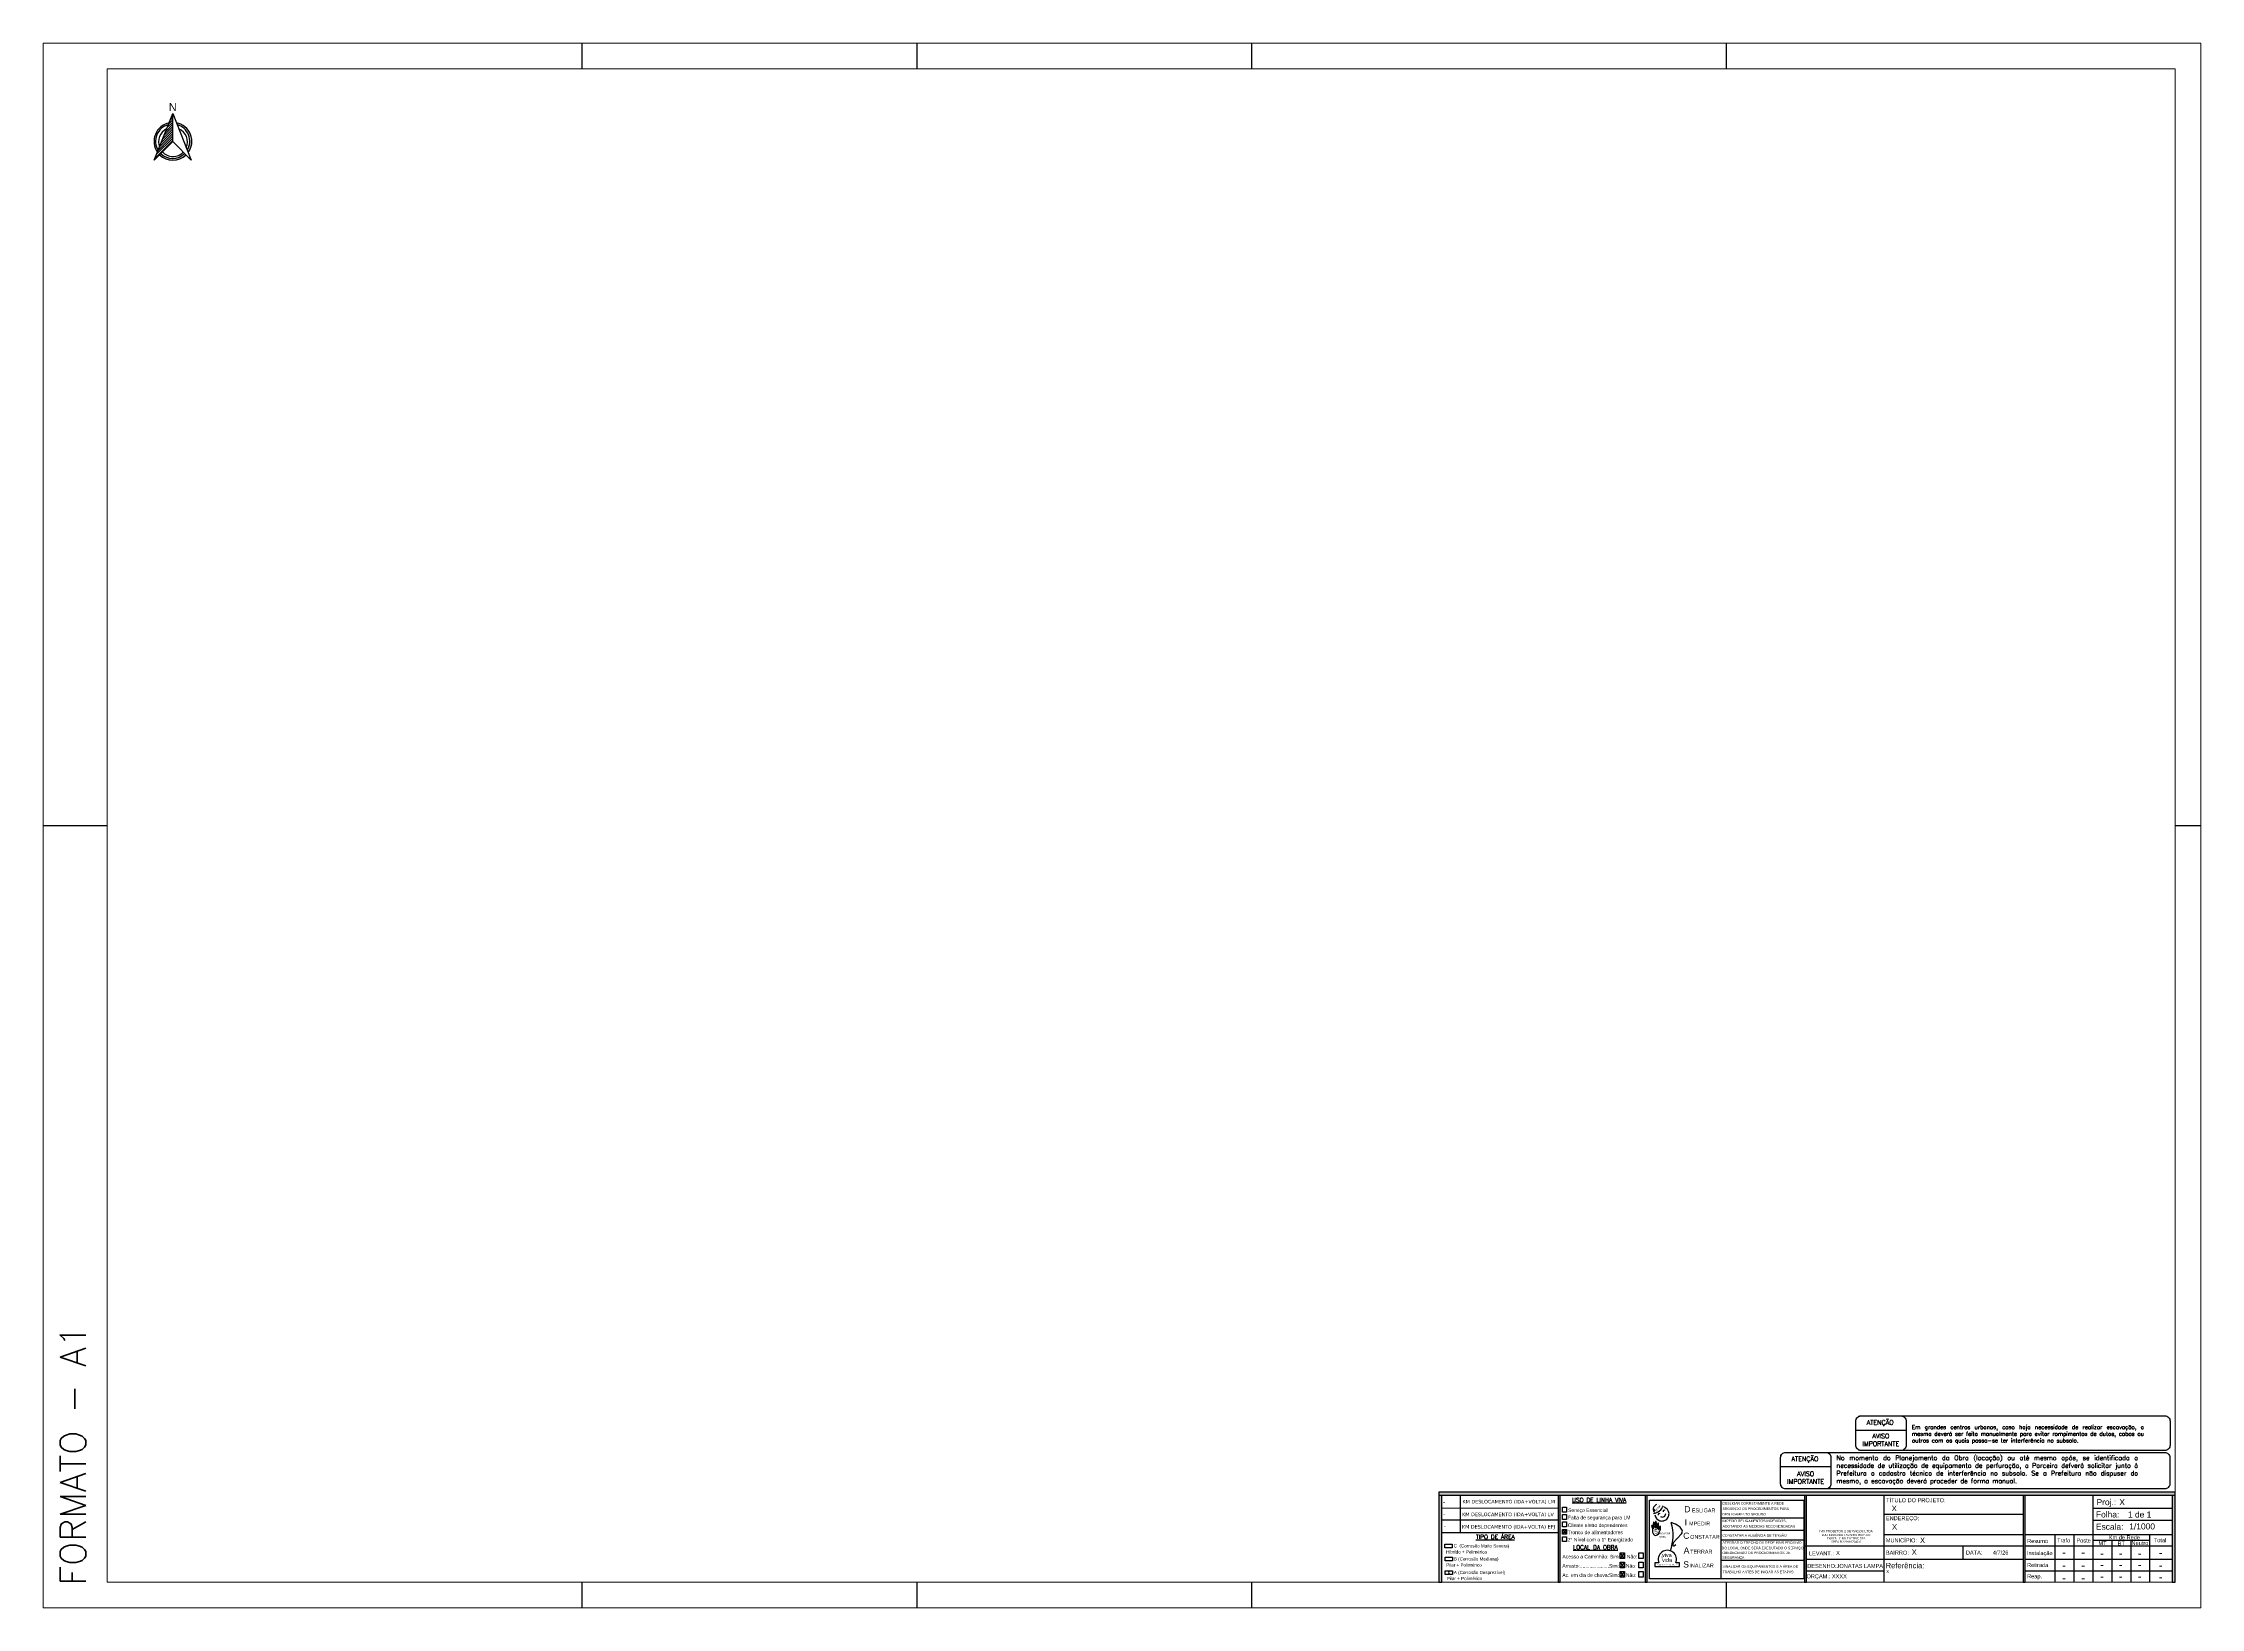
# Model space of a CAD drawing. Header units: millimetres. Extents: x 834033 to 836936, y 7531751 to 7534076.
# Drawn here: x 835493 to 836334, y 7532435 to 7533045 of the extents above; entities that cross this region are included whole.
import ezdxf
from ezdxf.enums import TextEntityAlignment as Align

# ---------------------------------------------------------------- set-up
doc = ezdxf.new("R2010")
doc.units = ezdxf.units.MM
doc.linetypes.add('LIN0', pattern=[0])
for name, color, linetype in [('CARIMBO', 90, 'Continuous'), ('MARCAÇÕES', 1, 'Continuous'), ('TXT80B', 7, 'Continuous')]:
    doc.layers.add(name, color=color, linetype=linetype)
doc.layers.add('POSTE', color=3, linetype='Continuous', lineweight=13)
doc.layers.add('REDE MT', color=4, linetype='Continuous', lineweight=25)
doc.styles.add('ARIAL', font='arial.ttf', dxfattribs={"height": 1.6})
doc.styles.add('Nome.Projetada', font='verdana.ttf', dxfattribs={"height": 2})
doc.styles.add('REGUA100', font='ROMANS', dxfattribs={"height": 2.5})
doc.styles.add('ROMANS', font='ROMANS.shx', dxfattribs={"height": 1.8})
doc.styles.get("Standard").update_dxf_attribs({"font": 'arial.ttf'})

# ---------------------------------------------------------------- blocks, each defined once
blk = doc.blocks.new('data')
blk.add_attdef('DATA', text='', height=1.56).set_placement((0, 0), align=Align.MIDDLE_CENTER)
blk = doc.blocks.new('NORTE')
at = {"lineweight": -3}
h = blk.add_hatch(dxfattribs=at)
h.set_pattern_fill('ANSI31', color=256, scale=0.2, style=0)
h.set_pattern_definition([(45, (21451.8134, 14749.6996), (-0.449012806, 0.449012806), [])])
h.paths.add_polyline_path([(-5.27, -2.02), (-5.76, -3.25), (-6.04, -3.97), (-7.3, -7.13), (-5.18, -4.99), (-4.72, -4.52), (-4.09, -3.88), (-0.07, 0.2), (-0.08, 11.05), (-1.51, 7.46), (-1.8, 6.72), (-2.45, 5.08), (-5.27, -2.02)])
h = blk.add_hatch(color=256, dxfattribs=at)
h.paths.add_polyline_path([(1.65, 6.7, -0.498546), (5.58, -3.18), (5.94, -4.09, 0.552411), (1.33, 7.49), (1.65, 6.7, -0.498546)])
h.paths.add_polyline_path([(-5.18, -4.99, 0.40753), (5.11, -5.05), (4.55, -4.48, -0.405438), (-4.72, -4.52), (-5.18, -4.99, 0.40753)])
h.paths.add_polyline_path([(-5.76, -3.25, -0.505491), (-1.8, 6.72), (-1.51, 7.46, 0.53813), (-6.04, -3.97), (-5.76, -3.25, -0.505491)])
for points in [[(-7.3, -7.13), (-0.08, 11.05), (7.14, -7.09), (-0.07, 0.2), (-7.3, -7.13)], [(-0.07, 0.2), (-0.08, 11.05)]]:
    blk.add_lwpolyline(points, dxfattribs=at)
for centre, radius, start, end in [((0, 0.25), 7.37, 101.78173, 214.92587), ((-0.11, 0.28), 6.66, 104.72139, 211.98622), ((0, 0), 5.64, 115.77002, 200.93758), ((0, 0.25), 7.37, 323.85682, 79.52383), ((-0.11, 0.28), 6.66, 328.69363, 74.68703), ((0, 0), 5.64, 336.97698, 66.40368), ((0, 0.25), 7.37, 225.33101, 314.02053), ((-0.11, 0.28), 6.66, 226.14471, 314.42282), ((0, 0), 5.64, 223.50003, 315.57702)]:
    blk.add_arc(centre, radius, start, end, dxfattribs=at)
at = {"layer": 'TXT80B', "color": 2, "style": 'ARIAL'}
blk.add_text('N', height=3, dxfattribs=at).set_placement((-0.07, 12.14), align=Align.CENTER)

msp = doc.modelspace()

# ---------------------------------------------------------------- hatches: boundary and pattern name
h = msp.add_hatch(color=256)
h.dxf.hatch_style = 1
h.paths.add_polyline_path([(836323.883, 7532479.396), (836322.75, 7532479.396), (836322.75, 7532445.421), (836323.883, 7532445.421)])
h.paths.add_polyline_path([(836265.463, 7532479.396), (836264.613, 7532479.396), (836264.613, 7532445.421), (836265.463, 7532445.421)])
h.paths.add_polyline_path([(836180.206, 7532479.396), (836179.356, 7532479.396), (836179.356, 7532445.421), (836180.206, 7532445.421)])
h.paths.add_polyline_path([(836118.128, 7532479.396), (836117.278, 7532479.396), (836117.278, 7532445.421), (836118.128, 7532445.421)])
h.paths.add_polyline_path([(836084.222, 7532479.396), (836083.372, 7532479.396), (836083.372, 7532445.421), (836084.222, 7532445.421)])
h.paths.add_polyline_path([(836038.015, 7532479.396), (836036.883, 7532479.396), (836036.883, 7532445.421), (836038.015, 7532445.421)])
h.paths.add_polyline_path([(836323.883, 7532480.529), (836036.883, 7532480.529), (836036.883, 7532479.396), (836038.015, 7532479.396), (836323.883, 7532479.396)])
at = {"ltscale": 0.15}
h = msp.add_hatch(color=8, dxfattribs=at)
h.dxf.hatch_style = 1
h.paths.add_polyline_path([(836121.876, 7532473.791, 0.0081441), (836121.865, 7532473.797), (836121.623, 7532473.487), (836121.717, 7532473.414), (836121.96, 7532473.725)])
h.paths.add_polyline_path([(836121.782, 7532474.173), (836121.708, 7532474.077), (836122.037, 7532473.821), (836122.111, 7532473.916)])
h.paths.add_polyline_path([(836122.914, 7532475.141), (836122.671, 7532474.83), (836122.765, 7532474.756), (836123.008, 7532475.067)])
h.paths.add_polyline_path([(836122.617, 7532475.661), (836122.547, 7532475.572), (836122.862, 7532475.327), (836122.931, 7532475.416)])
h = msp.add_hatch(color=3, dxfattribs=at)
h.dxf.hatch_style = 1
h.paths.add_polyline_path([(836122.932, 7532475.417), (836122.862, 7532475.327), (836123.177, 7532475.081, 0.1656475), (836123.245, 7532475.057), (836123.381, 7532475.056), (836123.381, 7532475.169), (836123.286, 7532475.17, -0.1656475), (836123.219, 7532475.193)])
h = msp.add_hatch(color=1, dxfattribs=at)
h.dxf.hatch_style = 1
h.paths.add_polyline_path([(836122.065, 7532473.504), (836121.957, 7532473.489, -3.7448035), (836121.796, 7532473.709), (836121.865, 7532473.797, 4.0665835)])
h = msp.add_hatch(color=6, dxfattribs=at)
h.dxf.hatch_style = 1
h.paths.add_polyline_path([(836121.839, 7532474.128), (836122.012, 7532473.993, -0.9051269), (836122.294, 7532474.365), (836122.36, 7532474.451, 0.6571124)])
h = msp.add_hatch(color=8, dxfattribs=at)
h.dxf.hatch_style = 1
h.paths.add_polyline_path([(836122.397, 7532474.426), (836122.324, 7532474.332), (836122.648, 7532474.079), (836122.721, 7532474.173)])
at = {"ltscale": 0.15, "true_color": 0x105689}
h = msp.add_hatch(color=146, dxfattribs=at)
h.dxf.hatch_style = 1
h.paths.add_polyline_path([(836122.715, 7532474.42), (836122.726, 7532474.529, -1.2195299), (836122.844, 7532475.052), (836122.913, 7532475.139, 1.2499569)])
at = {"ltscale": 0.15, "true_color": 0xadddf7}
h = msp.add_hatch(color=141, dxfattribs=at)
h.dxf.hatch_style = 1
h.paths.add_polyline_path([(836123.113, 7532474.847), (836123.005, 7532474.832, -0.453623), (836122.726, 7532474.529), (836122.715, 7532474.42, 0.4630284)])

# ---------------------------------------------------------------- linework, layer by layer
at = {"linetype": 'Continuous'}
for p, q in [((835702.883, 7533045.421), (835702.883, 7533035.421)), ((835833.383, 7533045.421), (835833.383, 7533035.421)), ((835963.883, 7533045.421), (835963.883, 7533035.421)), ((836148.883, 7533045.421), (836148.883, 7533035.421)), ((835833.383, 7532445.421), (835833.383, 7532435.421)), ((835963.883, 7532445.421), (835963.883, 7532435.421)), ((836148.883, 7532445.421), (836148.883, 7532435.421))]:
    msp.add_line(p, q, dxfattribs=at)
for p, q in [((835492.883, 7532740.421), (835517.883, 7532740.421)), ((836323.883, 7532740.421), (836333.883, 7532740.421)), ((836199.401, 7532504.69, 0), (836219.03, 7532504.69, 0)), ((836170.08, 7532490.485, 0), (836189.709, 7532490.485, 0)), ((836045.235, 7532479.396, 0), (836045.238, 7532474.339, 0)), ((836210.277, 7532478.906, -0.001), (836210.277, 7532445.421, -0.001)), ((836291.835, 7532479.396, 0), (836291.835, 7532445.421, 0)), ((836083.372, 7532469.57, 0), (836038.015, 7532469.57, 0)), ((836045.238, 7532474.339, 0), (836045.238, 7532469.57, 0)), ((836045.238, 7532469.57, 0), (836045.238, 7532464.801)), ((836125.673, 7532469.769), (836124.601, 7532469.405)), ((836125.673, 7532469.769), (836126.239, 7532470.751)), ((836127.483, 7532468.584), (836127.555, 7532468.65)), ((836210.277, 7532471.962, -0.001), (836264.613, 7532471.962, -0.001)), ((836291.835, 7532474.275, 0), (836322.75, 7532474.275, 0)), ((836291.835, 7532469.569, 0), (836322.75, 7532469.569, 0)), ((836323.883, 7532474.275, 0), (836323.916, 7532474.275, 0)), ((836323.883, 7532469.569, 0), (836323.916, 7532469.569, 0)), ((836038.015, 7532464.801, 0), (836083.372, 7532464.801, 0)), ((836120.112, 7532466.294), (836120.112, 7532465.298)), ((836122.755, 7532466.667), (836122.652, 7532466.077)), ((836131.489, 7532464.305), (836128.073, 7532460.587)), ((836128.073, 7532460.587), (836128.08, 7532460.539)), ((836128.08, 7532460.539), (836128.267, 7532460.619)), ((836128.32, 7532460.521), (836128.177, 7532460.427)), ((836128.267, 7532460.619), (836128.32, 7532460.521)), ((836128.735, 7532459.67), (836129.273, 7532460.065)), ((836264.613, 7532459.505, 0), (836179.841, 7532459.505, 0)), ((836264.613, 7532463.884, 0), (836210.277, 7532463.884, 0)), ((836241.071, 7532459.505, 0), (836241.071, 7532454.233, 0)), ((836322.75, 7532463.884, 0), (836265.463, 7532463.884, 0)), ((836322.75, 7532459.505, 0), (836265.463, 7532459.505, 0)), ((836276.961, 7532463.884, 0), (836276.961, 7532445.421, 0)), ((836284.398, 7532463.884, 0), (836284.398, 7532445.421, 0)), ((836291.835, 7532461.784, 0), (836313.851, 7532461.784, 0)), ((836299.21, 7532461.784, 0), (836299.21, 7532445.421, 0)), ((836306.53, 7532461.784, 0), (836306.53, 7532445.421, 0)), ((836313.851, 7532463.884, 0), (836313.851, 7532445.421, 0)), ((836107.488, 7532456.854), (836109.229, 7532456.854)), ((836107.488, 7532454.648), (836107.488, 7532456.854)), ((836109.229, 7532454.648), (836107.488, 7532454.648)), ((836109.229, 7532456.854), (836109.229, 7532454.648)), ((836114.823, 7532456.854), (836116.564, 7532456.854)), ((836114.823, 7532454.648), (836114.823, 7532456.854)), ((836116.564, 7532454.648), (836114.823, 7532454.648)), ((836116.564, 7532456.854), (836116.564, 7532454.648)), ((836121.003, 7532452.953), (836121.003, 7532451.499)), ((836122.622, 7532452.953), (836121.003, 7532452.953)), ((836121.003, 7532451.499), (836130.658, 7532451.499)), ((836130.658, 7532452.918), (836129.259, 7532452.918)), ((836130.658, 7532451.499), (836130.658, 7532452.918)), ((836264.613, 7532454.233, 0), (836179.857, 7532454.233, 0)), ((836322.75, 7532454.233, 0), (836265.463, 7532454.233, 0)), ((835702.883, 7532445.421), (835702.883, 7532435.421)), ((836210.277, 7532449.703, 0), (836179.879, 7532449.703, 0)), ((836322.75, 7532449.703, 0), (836265.463, 7532449.703, 0)), ((836323.921, 7532449.703, 0), (836323.883, 7532449.703, 0))]:
    msp.add_line(p, q)
at = {"ltscale": 2.5}
msp.add_line((836038.061, 7532474.334, 0), (836083.372, 7532474.367, 0), dxfattribs=at)
at = {"color": 1}
for p, q in [((836085.134, 7532466.027), (836086.647, 7532464.11)), ((836086.647, 7532466.027), (836085.134, 7532464.11)), ((836109.229, 7532456.854), (836107.488, 7532454.648)), ((836109.229, 7532454.648), (836107.488, 7532456.854)), ((836109.229, 7532451.037), (836107.488, 7532453.243)), ((836109.229, 7532453.243), (836107.488, 7532451.037)), ((836109.229, 7532447.423), (836107.488, 7532449.629)), ((836109.229, 7532449.629), (836107.488, 7532447.423))]:
    msp.add_line(p, q, dxfattribs=at)
at = {"elevation": 0}
for points in [[(836199.401, 7532508.255, -0.4142136), (836201.401, 7532510.255), (836319.892, 7532510.255, -0.4142136), (836321.892, 7532508.255), (836321.892, 7532498.785, -0.4142136), (836319.892, 7532496.785), (836201.401, 7532496.785, -0.4142136), (836199.401, 7532498.785)], [(836219.03, 7532498.785, -0.4142136), (836217.03, 7532496.785), (836201.417, 7532496.785, -0.4142136), (836199.417, 7532498.785), (836199.417, 7532508.247, -0.4142136), (836201.417, 7532510.247), (836217.03, 7532510.247, -0.4142136), (836219.03, 7532508.247)], [(836170.08, 7532494.05, -0.4142136), (836172.08, 7532496.05), (836319.785, 7532496.05, -0.4142136), (836321.785, 7532494.05), (836321.785, 7532483.781, -0.4142136), (836319.785, 7532481.781), (836172.08, 7532481.781, -0.4142136), (836170.08, 7532483.781)], [(836189.709, 7532483.781, -0.4142136), (836187.709, 7532481.781), (836172.096, 7532481.781, -0.4142136), (836170.096, 7532483.781), (836170.096, 7532494.042, -0.4142136), (836172.096, 7532496.042), (836187.709, 7532496.042, -0.4142136), (836189.709, 7532494.042)]]:
    msp.add_lwpolyline(points, format="xyb", close=True, dxfattribs=at)
for points in [[(836323.883, 7532480.529), (836036.883, 7532480.529)], [(836036.883, 7532480.529), (836036.883, 7532445.421), (836038.015, 7532445.421), (836038.015, 7532479.396)], [(836036.883, 7532479.396), (836323.883, 7532479.396)], [(836083.372, 7532479.396), (836083.372, 7532445.421), (836084.222, 7532445.421), (836084.222, 7532479.396)], [(836117.278, 7532479.396), (836117.278, 7532445.421), (836118.128, 7532445.421), (836118.128, 7532479.396)], [(836179.356, 7532479.396), (836179.356, 7532445.421), (836180.206, 7532445.421), (836180.206, 7532479.396)], [(836264.613, 7532479.396), (836264.613, 7532445.421), (836265.463, 7532445.421), (836265.463, 7532479.396)], [(836322.75, 7532479.396), (836322.75, 7532445.421), (836323.883, 7532445.421), (836323.883, 7532480.529)]]:
    msp.add_lwpolyline(points)
for points in [[(836085.134, 7532474.622), (836086.647, 7532474.622), (836086.647, 7532472.705), (836085.134, 7532472.705)], [(836085.134, 7532471.757), (836086.647, 7532471.757), (836086.647, 7532469.84), (836085.134, 7532469.84)], [(836085.134, 7532468.892), (836086.647, 7532468.892), (836086.647, 7532466.975), (836085.134, 7532466.975)], [(836085.134, 7532466.027), (836086.647, 7532466.027), (836086.647, 7532464.11), (836085.134, 7532464.11)], [(836085.134, 7532463.162), (836086.647, 7532463.162), (836086.647, 7532461.245), (836085.134, 7532461.245)], [(836107.488, 7532453.243), (836109.229, 7532453.243), (836109.229, 7532451.037), (836107.488, 7532451.037)], [(836114.823, 7532453.243), (836116.564, 7532453.243), (836116.564, 7532451.037), (836114.823, 7532451.037)], [(836107.488, 7532449.629), (836109.229, 7532449.629), (836109.229, 7532447.423), (836107.488, 7532447.423)], [(836114.823, 7532449.629), (836116.564, 7532449.629), (836116.564, 7532447.423), (836114.823, 7532447.423)]]:
    msp.add_lwpolyline(points, close=True)
at = {"ltscale": 5}
for points in [[(836039.274, 7532460.245), (836042.117, 7532460.245), (836042.117, 7532458.825), (836039.274, 7532458.825)], [(836039.353, 7532455.156), (836042.196, 7532455.156), (836042.196, 7532453.736), (836039.353, 7532453.736)], [(836039.346, 7532449.876), (836042.189, 7532449.876), (836042.189, 7532448.456), (836039.346, 7532448.456)]]:
    msp.add_lwpolyline(points, close=True, dxfattribs=at)
for centre, radius, start, end in [((836124.886, 7532471.594), 5.239, 127.006483, 142.739514), ((836119.957, 7532467.429), 0.134, 34.543547, 187.369175), ((836124.145, 7532467.97), 4.357, 187.369174, 201.882517), ((836116.628, 7532465.137), 4.174, 19.878768, 34.543546), ((836122.073, 7532473.809), 1.66, 144.806425, 225.160562), ((836124.315, 7532468.052), 3.874, 169.954316, 201.722413), ((836120.637, 7532468.704), 0.139, 9.824373, 169.954315), ((836119.816, 7532477.152), 4.966, 278.647872, 337.295336), ((836121.777, 7532473.971), 1.049, 174.30811, 228.400645), ((836139.688, 7532472.003), 19.196, 189.824374, 196.381218), ((836123.82, 7532471.943), 2.704, 184.775749, 253.712538), ((836127.022, 7532468.046), 5.771, 170.022219, 194.067466), ((836121.443, 7532469.018), 0.108, 12.699023, 164.782808), ((836083.013, 7532462.342), 39.112, 6.101482, 9.863247), ((836132.281, 7532467.359), 10.253, 178.040102, 184.754259), ((836123.703, 7532467.6), 1.672, 153.776321, 176.24737), ((836122.346, 7532468.268), 0.16, 2.633934, 153.77632), ((836122.775, 7532471.737), 0.443, 41.287466, 199.918057), ((836102.81, 7532467.369), 19.718, 356.350863, 2.633935), ((836123.919, 7532466.494), 1.176, 143.266258, 171.51546), ((836123.097, 7532467.108), 0.15, 26.846718, 143.695591), ((836123.724, 7532472.253), 2.979, 257.15892, 287.11828), ((836121.436, 7532466.692), 1.859, 336.309869, 15.086867), ((836123.959, 7532472.19), 1.367, 242.947791, 358.042087), ((836124.705, 7532473.058), 0.443, 41.287466, 199.918057), ((836123.901, 7532472.01), 2.704, 5.078983, 74.015773), ((836123.616, 7532472.164), 2.979, 331.673242, 1.632601), ((836109.519, 7532463.579), 18.649, 341.435098, 15.567645), ((836124.008, 7532457.823), 11.392, 55.249813, 71.861402), ((836128.674, 7532464.463), 3.278, 21.696552, 56.101479), ((836119.973, 7532466.294), 0.139, 0, 21.882517), ((836122.349, 7532465.489), 2.246, 184.873208, 218.174997), ((836120.631, 7532466.596), 0.087, 207.076274, 14.420801), ((836121.381, 7532464.636), 0.96, 213.891854, 274.442611), ((836121.345, 7532466.624), 0.0818, 205.170082, 14.001501), ((836121.178, 7532465.377), 1.72, 279.268074, 356.597457), ((836121.983, 7532466.514), 0.0805, 190.903304, 356.405196), ((836122.571, 7532466.103), 0.0848, 172.566585, 342.226823), ((836123.034, 7532465.266), 0.139, 161.858397, 176.597455), ((836131.125, 7532462.615), 8.654, 157.365499, 161.858399), ((836128.494, 7532460.059), 0.486, 130.736434, 250.894574), ((836128.471, 7532460.001), 0.424, 251.211675, 308.548967), ((836130.297, 7532465.21), 1.496, 322.806242, 18.111273), ((836125.948, 7532454.284), 3.582, 337.582911, 201.81747)]:
    msp.add_arc(centre, radius, start, end)
at = {"layer": 'CARIMBO'}
for p, q in [((836118.97, 7532477.361), (836179.17, 7532477.361)), ((836118.97, 7532446.687), (836118.97, 7532477.361)), ((836146.778, 7532477.314), (836146.778, 7532446.687)), ((836179.17, 7532477.361), (836179.17, 7532446.687)), ((836146.778, 7532470.5), (836179.17, 7532470.5)), ((836146.778, 7532465.719), (836179.17, 7532465.719)), ((836146.778, 7532461.995), (836179.17, 7532461.995)), ((836146.778, 7532454.061), (836179.17, 7532454.061)), ((836179.17, 7532446.687), (836118.97, 7532446.687))]:
    msp.add_line(p, q, dxfattribs=at)
at = {"layer": 'POSTE'}
for p, q in [((836333.883, 7533045.421), (835492.883, 7533045.421)), ((835492.883, 7533045.421), (835492.883, 7532435.421)), ((836333.883, 7532435.421), (836333.883, 7533045.421)), ((835517.883, 7533035.421), (835517.883, 7532445.421)), ((836323.883, 7532445.421), (836036.883, 7532445.421)), ((835492.883, 7532435.421), (836333.883, 7532435.421))]:
    msp.add_line(p, q, dxfattribs=at)
at = {"layer": 'POSTE', "linetype": 'LIN0'}
for p, q in [((835917.883, 7533035.421), (835517.883, 7533035.421)), ((835517.883, 7533035.421), (835517.883, 7532445.421)), ((836323.883, 7532445.421), (835517.883, 7532445.421))]:
    msp.add_line(p, q, dxfattribs=at)
at = {"layer": 'POSTE', "linetype": 'Continuous'}
for p, q in [((835517.883, 7533035.421), (836323.883, 7533035.421)), ((836323.883, 7533035.421), (836323.883, 7532445.421))]:
    msp.add_line(p, q, dxfattribs=at)

# ---------------------------------------------------------------- block references
at = {"lineweight": -3}
msp.add_blockref('NORTE', (835543.471, 7533006.885, 0), dxfattribs=at)
msp.add_blockref('data', (836255.848, 7532456.984, 0)).add_auto_attribs({'DATA': '4/7/26'})

# ---------------------------------------------------------------- texts
at = {"ltscale": 2, "style": 'ROMANS'}
msp.add_text('FORMATO - A1', height=10, rotation=90, dxfattribs=at).set_placement((835509.47, 7532444.06))
at = {"ltscale": 2, "style": 'Nome.Projetada'}
for s, height, p in [('-', 1.803, (836038.498, 7532475.856, 0)), ('KM DESLOCAMENTO (IDA+VOLTA) LM', 1.38486, (836046.083, 7532476.145, 0)), ('-', 1.803, (836038.498, 7532471.033, 0)), ('-', 1.803, (836038.711, 7532466.439, 0)), ('KM DESLOCAMENTO (IDA+VOLTA) EPJ', 1.38486, (836045.879, 7532466.328, 0)), ('KM DESLOCAMENTO (IDA+VOLTA) LV', 1.38486, (836045.961, 7532471.164, 0))]:
    msp.add_text(s, height=height, dxfattribs=at).set_placement(p)
for s, height, p in [('TÍTULO DO PROJETO:', 1.56492, (836211.218, 7532476.59)), ('X', 2.347, (836302.115, 7532475.463, -0.001)), ('Cliente eletro dependentes', 1.39434, (836087.139, 7532466.912)), ('Serviço Essencial', 1.39434, (836087.254, 7532472.789)), ('Falta de segurança para LM', 1.39434, (836087.183, 7532469.922)), ('ENDEREÇO:', 1.5649, (836211.101, 7532469.587)), ('X ', 2.1126, (836213.392, 7532473.134)), ('X ', 2.1126, (836213.508, 7532465.943)), ('Escala:', 2.3474, (836292.978, 7532465.885)), ('Folha: ', 2.3474, (836292.992, 7532470.657)), ('1 de 1', 2.3474, (836305.477, 7532470.641)), ('1/1000', 2.3474, (836305.984, 7532465.987)), ('C  (Corrosão Muito Severa)', 1.26759, (836042.644, 7532458.95)), ('Tronco de alimentadores', 1.39434, (836087.085, 7532464.146)), ('2° Nível com o 1° Energizado', 1.39434, (836087.074, 7532461.306)), ('MUNICÍPIO:', 1.5649, (836211.101, 7532460.95)), ('X ', 2.1126, (836224.422, 7532460.705)), ('Resumo', 1.5649, (836266.185, 7532460.719)), ('Trafo', 1.5649, (836277.837, 7532460.947)), ('Poste', 1.5649, (836285.383, 7532460.887)), ('MT', 1.5649, (836293.953, 7532459.865)), ('Km de Rede', 1.5649, (836298.002, 7532462.102)), ('BT', 1.5649, (836301.457, 7532459.769)), ('Neutro', 1.5649, (836306.866, 7532459.89)), ('Total', 1.5649, (836315.548, 7532461.018)), ('Hibrído + Polimérico', 1.26759, (836039.683, 7532456.594)), ('Pilar + Polimérico', 1.26759, (836039.762, 7532451.505)), ('B (Corrosão Mediana)', 1.26759, (836042.723, 7532453.861)), ('Arrasto:.....................Sim:     Não:', 1.39434, (836085.013, 7532451.076)), ('Acesso a Caminhão: Sim:     Não:', 1.39434, (836085.053, 7532454.691)), ('Referência:', 2.11264, (836211.035, 7532450.841)), ('BAIRRO:', 1.5649, (836211.099, 7532456.155)), ('X ', 2.1126, (836221.187, 7532456.108)), ('DATA:', 1.5649, (836242.302, 7532456.186)), ('Instalação', 1.5649, (836266.128, 7532456.015)), ('Retirada', 1.5649, (836266.17, 7532451.32)), ('Pilar + Polimérico', 1.26759, (836039.992, 7532446.225)), ('A (Corrosão Desprezível)', 1.26759, (836042.716, 7532448.581)), ('Ac. em dia de chuva:Sim:     Não:', 1.39434, (836085.002, 7532447.493)), ('Reap.', 1.5649, (836266.162, 7532446.943))]:
    msp.add_text(s, height=height).set_placement(p)
at = {"linetype": 'Continuous'}
msp.add_text('5', height=1.787, dxfattribs=at).set_placement((836120.828, 7532464.313))
at = {"style": 'ARIAL'}
for s, height, p in [('DESENHO:', 1.5649, (836180.464, 7532450.973, 0)), ('LEVANT.:', 1.5649, (836181.137, 7532455.912, 0)), ('X', 1.565, (836191.73, 7532456.057, 0.001)), ('JONATAS LAMPA', 1.56492, (836191.911, 7532450.969, 0.001)), ('ORÇAM.:', 1.5649, (836180.177, 7532446.938, 0)), ('XXXX', 1.5649, (836190.082, 7532446.943, 0))]:
    msp.add_text(s, height=height, dxfattribs=at).set_placement(p)
at = {"style": 'REGUA100'}
for p in [(836280.512, 7532456.184), (836280.512, 7532451.184), (836288.012, 7532456.184), (836288.012, 7532451.184), (836295.391, 7532455.862, 0), (836295.391, 7532451.362, 0), (836302.691, 7532455.862, 0), (836302.691, 7532451.362, 0), (836309.991, 7532455.862, 0), (836309.991, 7532451.362, 0), (836318.182, 7532456.05, 0), (836318.182, 7532451.189, 0), (836280.512, 7532446.184), (836288.012, 7532446.184), (836295.391, 7532446.862, 0), (836302.691, 7532446.862, 0), (836309.991, 7532446.862, 0), (836318.182, 7532446.66, 0)]:
    msp.add_text('-', height=1.192, dxfattribs=at).set_placement(p, align=Align.CENTER)
at = {"char_height": 1.8, "attachment_point": 1, "style": 'ROMANS'}
for insert in [(836203.646, 7532508.636, 0), (836174.325, 7532494.431, 0)]:
    msp.add_mtext('ATENÇÃO', dxfattribs=dict(at, insert=insert))
for s, width, insert in [('\\pxqc;AVISO IMPORTANTE', 10, (836204.153, 7532503.313, 0)), ('\\pxqd;No momento do Planejamento da Obra (locação) ou até mesmo após, se identificada a necessidade de utilização de equipamento de perfuração, a Parceira defverá solicitar junto à Prefeitura o cadastro técnico de interferência no subsolo. Se a Prefeitura não dispuser do mesmo, a escavação deverá proceder de forma manual.', 127.37081, (836191.87, 7532494.802, 0)), ('\\pxqc;AVISO IMPORTANTE', 10, (836174.832, 7532488.583, 0))]:
    msp.add_mtext_dynamic_manual_height_columns(s, width=width, gutter_width=9, heights=[0], dxfattribs=dict(at, insert=insert))
at = {"char_height": 1.56492, "attachment_point": 1}
for s, insert, width, style in [('\\pxqd;Em grandes centros urbanos, caso haja necessidade de realizar escavação, a mesma deverá ser feita manualmente para evitar rompimentos de dutos, cabos ou outros com os quais possa-se ter interferência no subsolo.', (836221.291, 7532506.656, 0), 97.98412, 'ROMANS'), ('\\pxqc;{\\H0.57511x;IM3 PROJETOS E SERVICOS LTDA}\\P{\\H0.51121x;LUIZ EDUARDO TAVARES BRANCO\\PENGENHEIRO ELETRICISTA\\PCREA-RJ 201107040-6}', (836174.436, 7532465.74, 0), 42.32693, 'ARIAL')]:
    msp.add_mtext(s, dxfattribs=dict(at, insert=insert, width=width, style=style))
at = {"insert": (836293.237, 7532477.81, -0.001), "char_height": 2.3474, "width": 11.03397, "attachment_point": 1}
msp.add_mtext('Proj.:', dxfattribs=at)
at = {"insert": (836211.275, 7532450.163, 0), "char_height": 1.174, "attachment_point": 1}
msp.add_mtext_dynamic_manual_height_columns('X', width=52.9942, gutter_width=9, heights=[0], dxfattribs=at)
at = {"lineweight": 40, "style": 'ROMANS'}
msp.add_attdef('X', text='', height=1.027, dxfattribs=at).set_placement((836040.765, 7532448.67), align=Align.CENTER)
at = {"layer": 'CARIMBO', "linetype": 'Continuous', "style": 'ROMANS'}
for s, p in [('%%UUSO DE LINHA VIVA', (836088.804, 7532476.664)), ('%%UTIPO DE ÁREA', (836051.329, 7532462.273, 0)), ('%%ULOCAL DA OBRA', (836089.195, 7532458.227))]:
    msp.add_text(s, height=1.63714, dxfattribs=at).set_placement(p)
at = {"layer": 'CARIMBO', "style": 'ARIAL'}
for s, height, p in [('DESLIGAR CORRETAMENTE A REDE', 0.9677, (836147.443, 7532475.696)), ('MPEDIR', 1.512, (836134.405, 7532467.533)), ('ESLIGAR', 1.512, (836135.508, 7532472.669)), ('ADOTANDO AS MEDIDAS RECOMENDADAS', 0.9677, (836147.474, 7532466.716)), ('DESLIGAMENTO SEGURO', 0.9677, (836147.379, 7532471.433)), ('SEGUINDO OS PROCEDIMENTOS PARA', 0.9677, (836147.474, 7532473.577)), ('IMPEDIR RELIGAMENTOS INDEVIDOS,', 0.9677, (836147.443, 7532468.835)), ('ONSTATAR', 1.512, (836134.846, 7532462.335)), (' DO LOCAL ONDE SERÁ EXECUTADO O SERVIÇO', 0.9677, (836146.795, 7532458.265)), ('ATERRAR O TRECHO DA REDE MAIS PRÓXIMO', 0.9677, (836147.443, 7532460.38)), ('CONSTATAR A AUSÊNCIA DE TENSÃO', 0.9677, (836147.387, 7532463.152)), ('INALIZAR', 1.512, (836134.554, 7532451.157)), ('TERRAR', 1.512, (836134.813, 7532456.565)), ('SEGURANÇA', 0.9677, (836147.379, 7532454.571)), ('OBEDECENDO OS PROCEDIMENTOS DE ', 0.9677, (836147.379, 7532456.401)), ('SINALIZAR OS EQUIPAMENTOS E A ÁREA DE', 0.9677, (836147.443, 7532451.059)), ('TRABALHO ANTES DE INICIAR AS ETAPAS', 0.9677, (836147.474, 7532448.94))]:
    msp.add_text(s, height=height, dxfattribs=at).set_placement(p)
at = {"layer": 'MARCAÇÕES', "linetype": 'Continuous'}
for s, height, p in [('OURO', 0.6437, (836122.814, 7532462.802)), ('DICAS DE', 0.6435, (836122.875, 7532464.047)), ('TRABALHO SEM ACIDENTES', 0.43572, (836121.615, 7532451.984)), ('a', 0.985, (836123.495, 7532454.702)), ('viva', 1.498, (836123.883, 7532455.29)), ('vida', 1.498, (836123.907, 7532453.32))]:
    msp.add_text(s, height=height, dxfattribs=at).set_placement(p)
at = {"layer": 'REDE MT', "style": 'ARIAL'}
for s, p in [('D', (836132.528, 7532472.669)), ('I', (836132.685, 7532467.533)), ('C', (836132.107, 7532462.335)), ('A', (836132.282, 7532456.565)), ('S', (836132.107, 7532451.157))]:
    msp.add_text(s, height=2.419, dxfattribs=at).set_placement(p)

doc.saveas('drawing.dxf')
